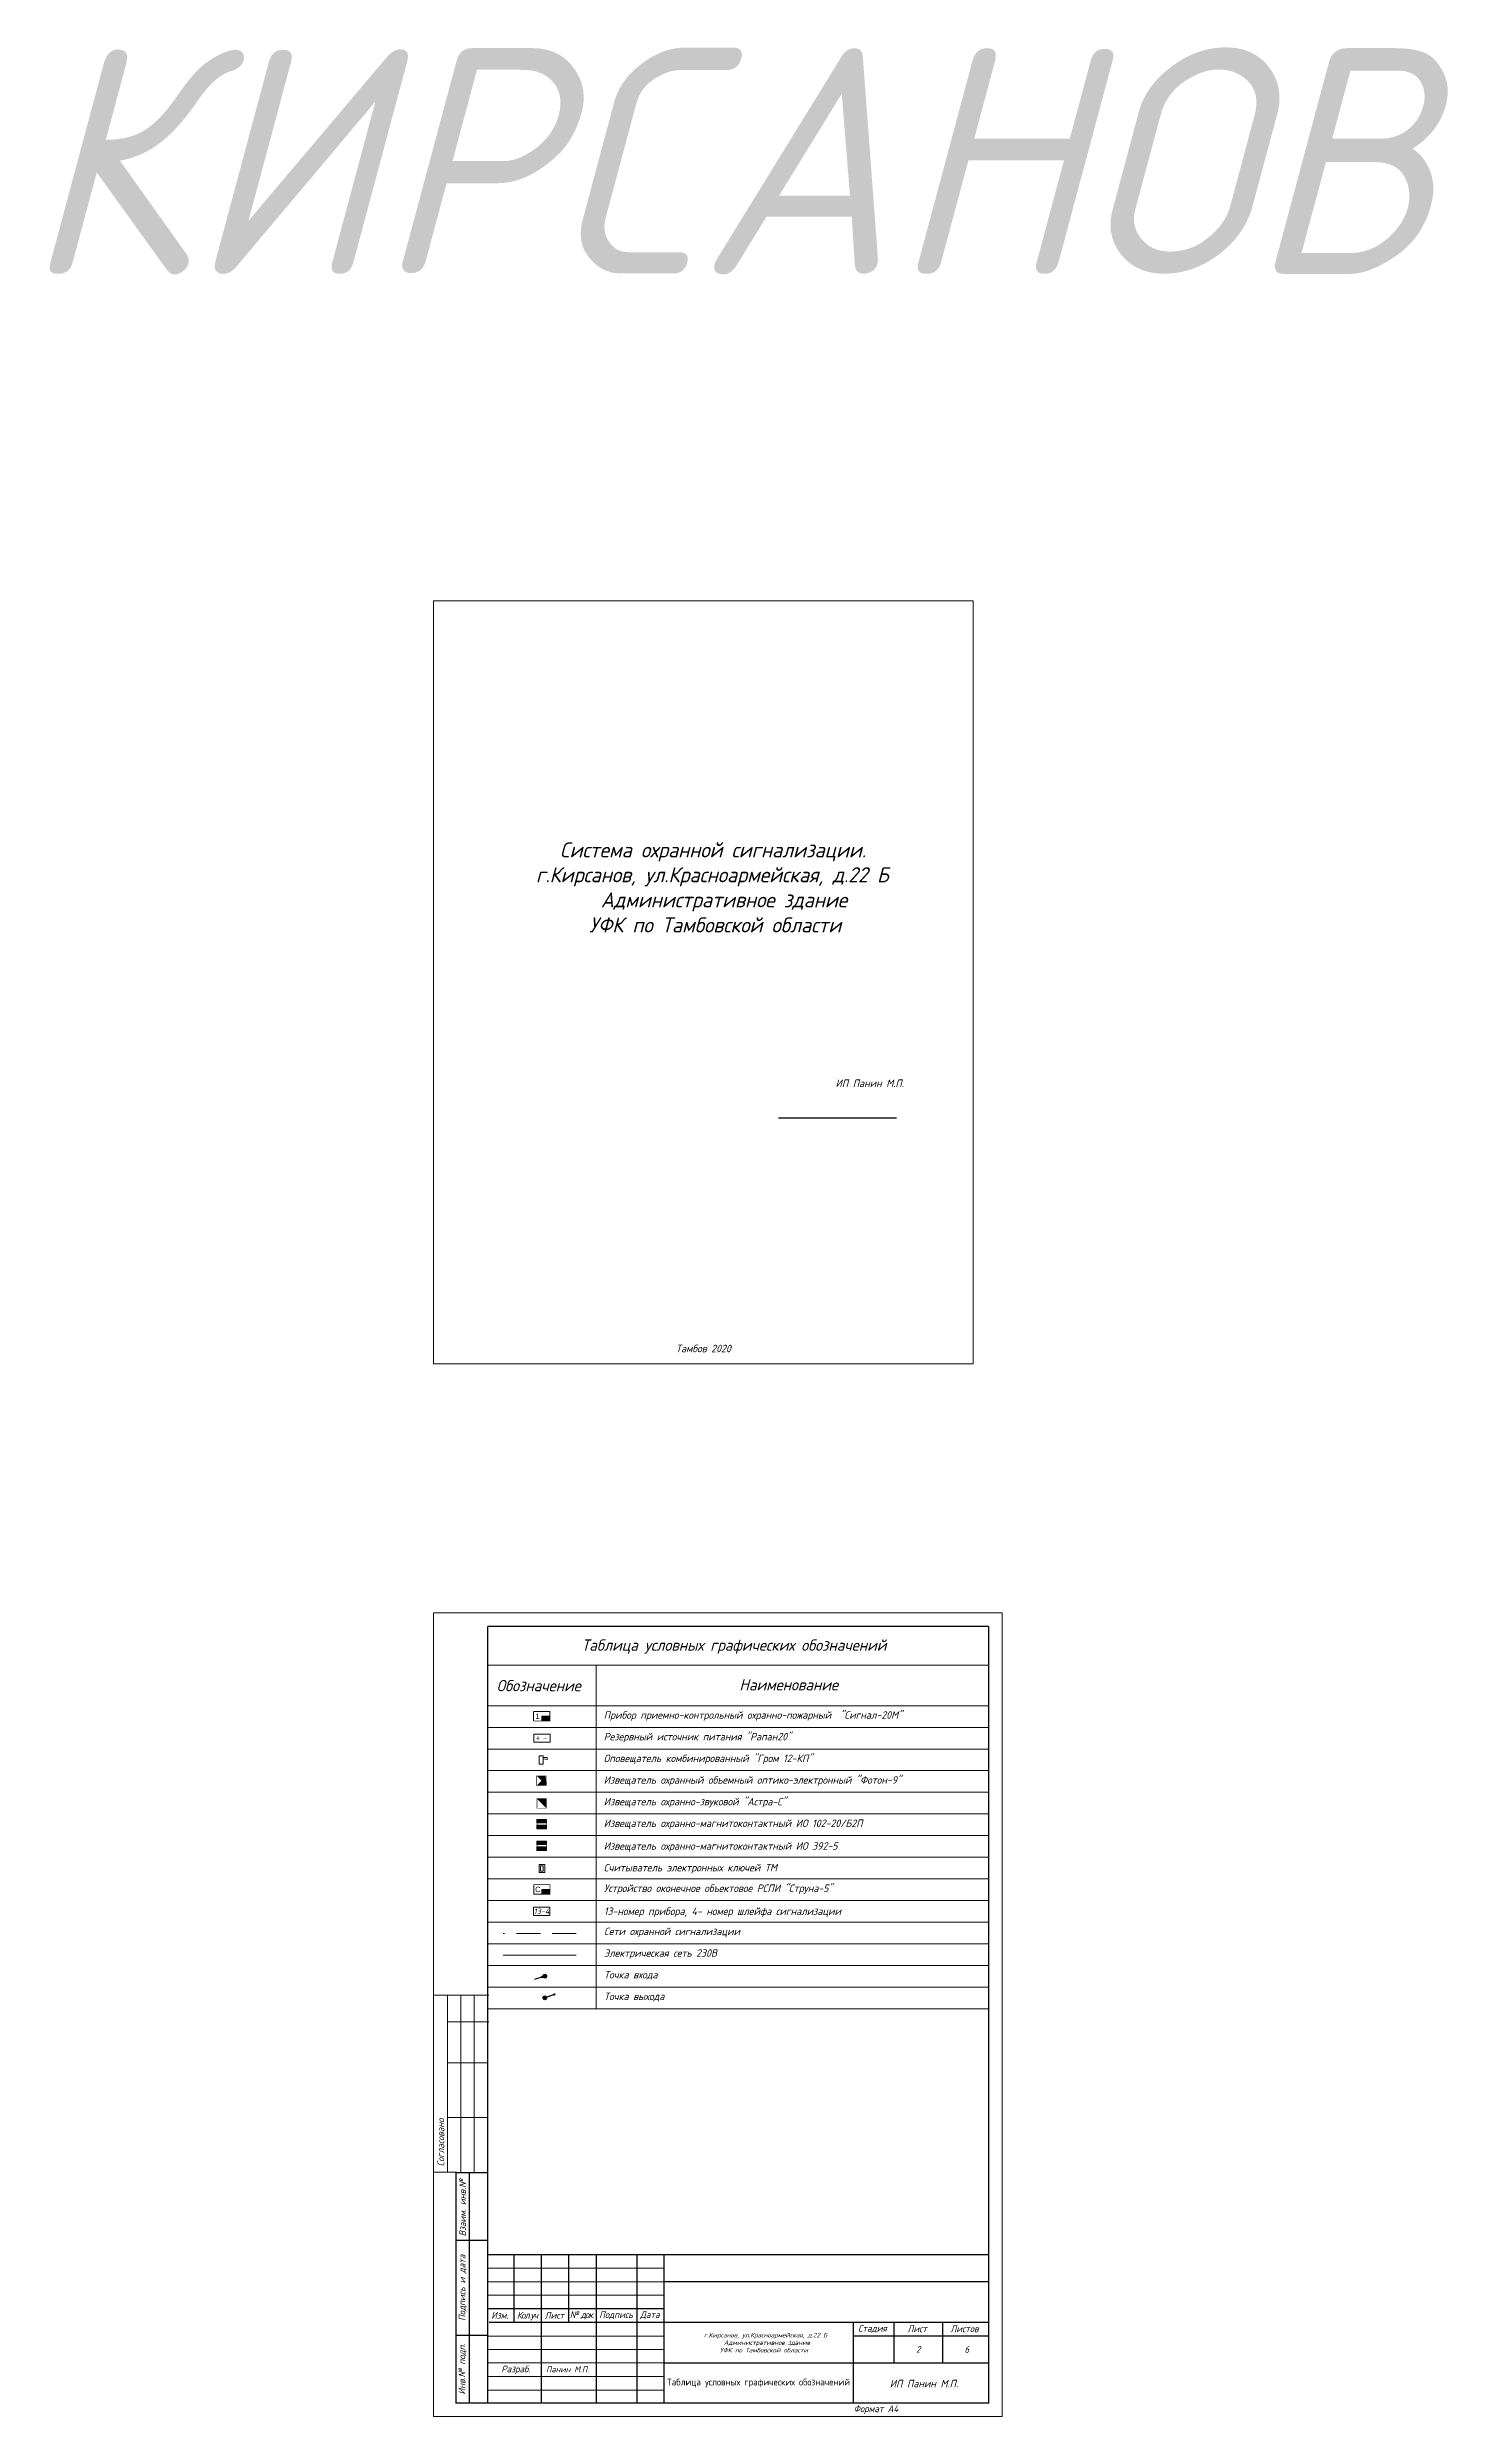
# Model space of a CAD drawing. Header units: inches. Extents: x -24 to 3888, y 393 to 1828.
# Drawn here: x 1074.3 to 1261.1, y 1510 to 1825.1 of the extents above; entities that cross this region are included whole.
import ezdxf

# ---------------------------------------------------------------- set-up
doc = ezdxf.new("R2010")
doc.units = ezdxf.units.IN
doc.header["$MEASUREMENT"] = 0
for name, pattern in [('Caddy_Solid', [0]), ('HIDDEN2', [4.7625, 3.175, -1.5875]), ('НЕВИДИМАЯ', [9.525, 6.35, -3.175])]:
    doc.linetypes.add(name, pattern=pattern)
doc.layers.get('0').transparency = 0.7
for name, color, linetype in [('BLK_12_THHN', 9, 'Continuous'), ('DESC', 7, 'Continuous'), ('LINK', 9, 'Continuous')]:
    doc.layers.add(name, color=color, linetype=linetype)
doc.styles.get("Standard").update_dxf_attribs({"font": 'GOST_Common Italic_0.ttf'})

msp = doc.modelspace()

# ---------------------------------------------------------------- texts
at = {"layer": 'DESC', "insert": (1070.9, 1824.98), "char_height": 30, "attachment_point": 1}
msp.add_mtext_dynamic_manual_height_columns('КИРСАНОВ', width=202.8632, gutter_width=1, heights=[0], dxfattribs=at)
at = {"layer": 'DESC', "color": 0, "lineweight": 15, "attachment_point": 1}
for s, width, heights, insert, char_height in [('Система охранной сигнализации.', 59.1919, [0], (1142.4, 1719.36), 2), ('\\pi4.75048;г.Кирсанов, ул.Красноармейская, д.22 Б\\P\\pi12.16336; Административное здание \\P\\pi11.84291;УФК по Тамбовской области', 59.1919, [0], (1134.47, 1716.05), 2), ('\\pi4.80835;ИП Панин М.П.', 17.9743, [1.74], (1174.25, 1687.82), 1), ('Тамбов 2020', 59.1919, [0], (1157.83, 1652.54), 1), ('Электрическая сеть 230В', 49.91, [0], (1148.27, 1572.13), 1), ('Точка входа', 49.91, [0], (1148.27, 1569.25), 1), ('Точка выхода', 49.91, [0], (1148.27, 1566.37), 1), ('\\pi22.1423;г.Кирсанов, ул.Красноармейская, д.22 Б\\P\\pi24.36617; Административное здание \\P\\pi24.27003;УФК по Тамбовской области', 59.1919, [0], (1139.42, 1521.11), 0.6), ('\\pi4.80835;ИП Панин М.П.', 17.9743, [1.74], (1181.46, 1514.86), 1)]:
    msp.add_mtext_dynamic_manual_height_columns(s, width=width, gutter_width=1, heights=heights, dxfattribs=dict(at, insert=insert, char_height=char_height))
at = {"layer": 'DESC', "color": 0, "attachment_point": 1}
for s, width, heights, insert, char_height in [('Таблица условных графических обозначений', 45.6025, [0.959], (1145.29, 1613.34), 1.5), ('Обозначение', 14.4, [0], (1133.99, 1607.95), 1.5), ('Наименование', 14.4, [0], (1166.27, 1608.07), 1.5), ('Прибор приемно-контрольный охранно-пожарный  "Сигнал-20М"', 49.91, [0], (1148.23, 1603.79), 1), ('Резервный источник питания "Рапан20"', 49.91, [0], (1148.23, 1600.91), 1), ('Оповещатель комбинированный "Гром 12-КП"', 49.91, [0], (1148.23, 1598.03), 1), ('Извещатель охранный объемный оптико-электронный "Фотон-9"', 49.91, [0], (1148.23, 1595.15), 1), ('Извещатель охранно-звуковой "Астра-С"', 49.91, [0], (1148.23, 1592.27), 1), ('Извещатель охранно-магнитоконтактный ИО 102-20/Б2П', 49.91, [0], (1148.23, 1589.39), 1), ('Извещатель охранно-магнитоконтактный ИО 392-5', 49.91, [0], (1148.23, 1586.37), 1), ('Считыватель электронных ключей ТМ', 49.91, [0], (1148.23, 1583.49), 1), ('Устройство оконечное объектовое РСПИ "Струна-5"', 49.91, [0], (1148.26, 1580.75), 1), ('13-номер прибора, 4- номер шлейфа сигнализации', 49.91, [0], (1148.26, 1577.69), 1), ('Сети охранной сигнализации', 49.91, [0], (1148.27, 1575.01), 1)]:
    msp.add_mtext_dynamic_manual_height_columns(s, width=width, gutter_width=1, heights=heights, dxfattribs=dict(at, insert=insert, char_height=char_height))
at = {"layer": 'DESC', "color": 0}
for s, insert, char_height, width, attachment_point in [('{\\fArial|b0|i0|c204|p34;1}', (1139.44, 1603.13), 0.72, 1.08, 5), ('{\\fArial|b0|i0|c204|p34;C}', (1139.47, 1580.09), 0.72, 1.08, 5), ('13-4', (1139.97, 1577.18), 0.72, 2.16, 5), ('Изм.', (1134.41, 1523.45), 0.9, 3.4805, 5), ('{\\T0.85;Кол.уч}', (1138.05, 1523.34), 0.9, 3.6119, 5), ('Лист', (1141.67, 1523.45), 0.9, 3.6273, 5), ('{\\T0.85;№ док.}', (1145.32, 1523.45), 0.9, 3.6803, 5), ('Подпись', (1149.86, 1523.45), 0.9, 5.4, 5), ('Дата', (1154.36, 1523.45), 0.9, 3.6, 5), ('Стадия', (1183.97, 1521.65), 0.9, 5.4, 5), ('Лист', (1189.91, 1521.65), 0.9, 6.48, 5), ('Листов', (1196.2, 1521.65), 0.9, 6.0943, 5), ('2', (1190.06, 1518.91), 0.9, 6.4543, 5), ('6', (1196.51, 1518.91), 0.9, 6.4543, 5), ('{\\fGOST Common|b0|i0|c204|p34;Таблица условных графических обозначений}', (1168.83, 1514.44), 0.9, 25.2, 5), ('Формат А4', (1181.46, 1510.89), 0.9, 9.0683, 4)]:
    msp.add_mtext(s, dxfattribs=dict(at, insert=insert, char_height=char_height, width=width, attachment_point=attachment_point))
at = {"layer": 'DESC', "color": 0, "char_height": 0.9, "rotation": 90}
for s, insert, width, attachment_point in [('Cогласовано', (1126.12, 1543.23), 10.814, 1), (' Взаим. инв.№', (1129.47, 1533.4), 16.5013, 4), ('Подпись и дата', (1129.47, 1527.1), 12.6, 5), ('Инв.№ подп.', (1129.44, 1516.3), 9, 5)]:
    msp.add_mtext(s, dxfattribs=dict(at, insert=insert, width=width, attachment_point=attachment_point))
at = {"layer": 'DESC', "color": 0, "lineweight": 15, "insert": (1136.54, 1516.19), "char_height": 0.9, "width": 7.0924, "attachment_point": 5}
msp.add_mtext('Разраб.', dxfattribs=at)
at = {"layer": 'DESC', "lineweight": 15, "insert": (1143.42, 1516.26), "char_height": 0.787, "width": 6.3, "attachment_point": 5}
msp.add_mtext('Панин М.П.', dxfattribs=at)

# ---------------------------------------------------------------- blocks, each defined once
blk = doc.blocks.new('Объем')
at = {"const_width": 0.2}
blk.add_lwpolyline([(0, 0), (0, 3), (3, 3), (3, 0)], close=True, dxfattribs=at)
for points in [[(0.21, 2.94), (0.21, 0.09)], [(0.41, 2.94), (0.41, 0.09)], [(0.61, 2.94), (0.61, 0.09)], [(0.8, 2.94), (0.8, 0.09)], [(1.01, 2.94), (1.01, 0.09)], [(1.21, 2.94), (1.21, 0.09)], [(1.39, 1.52), (2.81, 2.97)], [(1.39, 2.94), (1.39, 0.09)], [(1.39, 1.48), (2.82, 0.03)], [(1.56, 2.93), (1.56, 1.76)], [(1.56, 0.09), (1.56, 1.25)], [(1.74, 0.06), (1.74, 1.05)], [(1.76, 2.94), (1.76, 1.94)], [(1.94, 2.95), (1.94, 2.15)], [(1.94, 0.06), (1.94, 0.87)], [(2.13, 2.93), (2.13, 2.33)], [(2.13, 0.05), (2.13, 0.66)], [(2.3, 2.93), (2.3, 2.52)], [(2.31, 0.06), (2.31, 0.48)], [(2.49, 2.94), (2.49, 2.7)], [(2.49, 0.07), (2.49, 0.29)]]:
    blk.add_lwpolyline(points, dxfattribs=at)
blk = doc.blocks.new('Звуковой')
blk.add_lwpolyline([(0.1, 2.9, 0, 4, 0), (1.5, 1.51, 4, 4, 0)], format="xyseb")
at = {"const_width": 0.2}
blk.add_lwpolyline([(0, 0), (0, 3), (3, 3), (3, 0)], close=True, dxfattribs=at)

# ---------------------------------------------------------------- hatches: boundary and pattern name
at = {"layer": 'BLK_12_THHN'}
h = msp.add_hatch(color=0, dxfattribs=at)
h.dxf.hatch_style = 1
h.paths.add_polyline_path([(1140.15, 1568.48), (1139.98, 1568.42), (1140.01, 1568.34)])
h.paths.add_polyline_path([(1139.96, 1568.5), (1139.98, 1568.42), (1140.15, 1568.48)])
h = msp.add_hatch(color=0, dxfattribs=at)
h.dxf.hatch_style = 1
h.paths.add_polyline_path([(1140.64, 1568.55, 1), (1140.14, 1568.55, 1)])
h = msp.add_hatch(color=0, dxfattribs=at)
h.dxf.hatch_style = 1
h.paths.add_polyline_path([(1140.64, 1565.67, 1), (1140.14, 1565.67, 1)])
h = msp.add_hatch(color=0, dxfattribs=at)
h.dxf.hatch_style = 1
h.paths.add_polyline_path([(1141.79, 1566.15), (1141.61, 1566.09), (1141.64, 1566)])
h.paths.add_polyline_path([(1141.59, 1566.16), (1141.61, 1566.09), (1141.79, 1566.15)])
at = {"layer": 'DESC'}
for points in [[(1139.98, 1603.13), (1139.98, 1602.5), (1141.06, 1602.5), (1141.06, 1603.13)], [(1140.01, 1580.09), (1140.01, 1579.46), (1141.09, 1579.46), (1141.09, 1580.09)]]:
    msp.add_hatch(color=0, dxfattribs=at).paths.add_polyline_path(points)
at = {"layer": 'DESC', "lineweight": 15}
h = msp.add_hatch(color=0, dxfattribs=at)
h.dxf.hatch_style = 1
h.paths.add_polyline_path([(1139.34, 1588.62), (1139.34, 1588.15), (1140.6, 1588.15), (1140.6, 1588.62)])
h.paths.add_polyline_path([(1140.6, 1588.94), (1140.6, 1589.41), (1139.34, 1589.41), (1139.34, 1588.94)])
h = msp.add_hatch(color=0, dxfattribs=at)
h.dxf.hatch_style = 1
h.paths.add_polyline_path([(1139.34, 1585.74), (1139.34, 1585.27), (1140.6, 1585.27), (1140.6, 1585.74)])
h.paths.add_polyline_path([(1140.6, 1586.06), (1140.6, 1586.53), (1139.34, 1586.53), (1139.34, 1586.06)])

# ---------------------------------------------------------------- linework, layer by layer
at = {"layer": 'BLK_12_THHN', "color": 0}
for p, q in [((1140.15, 1568.48), (1139.04, 1568.1)), ((1140.15, 1568.48), (1139.96, 1568.5)), ((1140.01, 1568.34), (1139.96, 1568.5)), ((1140.15, 1568.48), (1140.01, 1568.34)), ((1141.79, 1566.15), (1140.67, 1565.77)), ((1141.79, 1566.15), (1141.59, 1566.16)), ((1141.64, 1566), (1141.59, 1566.16))]:
    msp.add_line(p, q, dxfattribs=at)
for centre in [(1140.39, 1568.55), (1140.39, 1565.67)]:
    msp.add_circle(centre, 0.249, dxfattribs=at)
at = {"layer": 'DESC', "linetype": 'Caddy_Solid', "lineweight": 15}
for p, q in [((1125.61, 1751.48), (1125.61, 1650)), ((1197.36, 1751.48), (1125.61, 1751.48)), ((1197.36, 1650), (1197.36, 1751.48)), ((1125.61, 1650), (1197.36, 1650))]:
    msp.add_line(p, q, dxfattribs=at)
at = {"layer": 'DESC', "color": 0, "lineweight": 15}
for p, q in [((1125.61, 1509.97), (1125.61, 1616.89)), ((1125.61, 1616.89), (1201.21, 1616.89)), ((1201.21, 1616.89), (1201.21, 1509.97)), ((1132.83, 1609.93), (1199.43, 1609.93)), ((1147.23, 1609.93), (1147.23, 1564.21)), ((1199.43, 1609.93), (1199.43, 1587.25)), ((1147.23, 1604.53), (1199.43, 1604.53)), ((1132.83, 1601.65), (1199.43, 1601.65)), ((1199.43, 1603.75), (1199.43, 1603.27)), ((1132.83, 1598.77), (1199.43, 1598.77)), ((1132.83, 1595.89), (1199.43, 1595.89)), ((1132.83, 1593.01), (1199.43, 1593.01)), ((1147.23, 1590.13), (1199.43, 1590.13)), ((1132.83, 1587.25), (1199.43, 1587.25)), ((1199.43, 1587.25), (1199.43, 1544.05)), ((1132.83, 1584.37), (1199.43, 1584.37)), ((1132.83, 1581.49), (1199.43, 1581.49)), ((1132.83, 1578.61), (1199.43, 1578.61)), ((1132.83, 1575.73), (1199.43, 1575.73)), ((1132.83, 1572.85), (1199.43, 1572.85)), ((1132.83, 1569.97), (1199.43, 1569.97)), ((1132.83, 1567.09), (1199.43, 1567.09)), ((1125.68, 1566.02), (1132.94, 1566.02)), ((1127.46, 1566.02), (1127.46, 1542.52)), ((1129.24, 1566.02), (1129.24, 1542.52)), ((1131.01, 1566.02), (1131.01, 1542.52)), ((1132.83, 1564.21), (1199.43, 1564.21)), ((1127.46, 1562.48), (1132.94, 1562.48)), ((1127.46, 1557.01), (1132.81, 1557.01)), ((1127.46, 1549.76), (1132.81, 1549.76)), ((1128.64, 1542.47), (1125.69, 1542.47)), ((1132.83, 1529.71), (1156.23, 1529.71)), ((1132.83, 1527.91), (1156.23, 1527.91)), ((1132.83, 1518.91), (1156.23, 1518.91)), ((1132.83, 1517.11), (1156.23, 1517.11)), ((1132.81, 1513.51), (1156.23, 1513.51)), ((1132.83, 1515.31), (1156.23, 1515.31)), ((1201.21, 1509.97), (1125.61, 1509.97))]:
    msp.add_line(p, q, dxfattribs=at)
at = {"layer": 'DESC', "color": 0, "linetype": 'HIDDEN2', "lineweight": 15}
msp.add_line((1144.57, 1574.22), (1134.87, 1574.22), dxfattribs=at)
at = {"layer": 'DESC', "color": 0, "linetype": 'ByBlock', "lineweight": 15}
msp.add_line((1144.57, 1571.34), (1134.87, 1571.34), dxfattribs=at)
at = {"layer": 'DESC', "color": 0, "linetype": 'Continuous', "lineweight": 15}
for p, q in [((1132.9, 1526.11), (1156.26, 1526.11)), ((1132.9, 1520.67), (1156.16, 1520.67))]:
    msp.add_line(p, q, dxfattribs=at)
at = {"layer": 'DESC', "color": 0, "lineweight": 15}
msp.add_lwpolyline([(1199.41, 1615.09, 0.18, 0.18, 0), (1199.41, 1511.77, 0.18, 0.18, 0), (1128.57, 1511.77, 0.18, 0.18, 0), (1128.57, 1542.45, 0, 0, 0)], format="xyseb", dxfattribs=at)
for points, const_width in [([(1132.81, 1511.77), (1132.81, 1615.09)], 0.18), ([(1132.81, 1615.09), (1199.41, 1615.09)], 0.18), ([(1138.9, 1603.76), (1138.9, 1602.5)], 0.108), ([(1138.9, 1603.76), (1141.06, 1603.76), (1141.06, 1602.5), (1138.9, 1602.5)], 0.108), ([(1139.34, 1589.41), (1140.6, 1589.41), (1140.6, 1588.15), (1139.34, 1588.15), (1139.34, 1589.41)], 0.084), ([(1139.34, 1586.53), (1140.6, 1586.53), (1140.6, 1585.27), (1139.34, 1585.27), (1139.34, 1586.53)], 0.084), ([(1138.93, 1580.72), (1138.93, 1579.46)], 0.108), ([(1138.93, 1580.72), (1141.09, 1580.72), (1141.09, 1579.46), (1138.93, 1579.46)], 0.108), ([(1128.49, 1542.4), (1132.89, 1542.4)], 0.18), ([(1130.37, 1511.8), (1130.37, 1542.45)], 0.18), ([(1128.57, 1533.4), (1132.89, 1533.4)], 0.18), ([(1132.83, 1531.51), (1199.41, 1531.51)], 0.18), ([(1139.93, 1531.51), (1139.93, 1511.71)], 0.18), ([(1147.23, 1531.51), (1147.23, 1511.71)], 0.18), ([(1152.66, 1531.46), (1152.66, 1511.77)], 0.18), ([(1156.23, 1531.51), (1156.23, 1511.71)], 0.18), ([(1156.24, 1527.94), (1199.41, 1527.94)], 0.18), ([(1132.83, 1524.31), (1156.23, 1524.31)], 0.18), ([(1181.43, 1522.48), (1181.43, 1511.77)], 0.18), ([(1186.83, 1522.48), (1186.83, 1517.11)], 0.18), ([(1128.57, 1520.8), (1132.89, 1520.8)], 0.18), ([(1156.23, 1520.71), (1156.23, 1520.71)], 0.072), ([(1181.43, 1520.71), (1199.41, 1520.71)], 0.18), ([(1156.23, 1517.11), (1199.41, 1517.11)], 0.18)]:
    msp.add_lwpolyline(points, dxfattribs=dict(at, const_width=const_width))
for points in [[(1147.23, 1604.53), (1132.81, 1604.53)], [(1141.06, 1603.13), (1139.98, 1603.13)], [(1139.98, 1603.13), (1139.98, 1602.5)], [(1139.98, 1602.5), (1139.98, 1602.5)], [(1139.65, 1597.85), (1139.65, 1596.77), (1140.19, 1596.77), (1140.19, 1597.85), (1139.65, 1597.85)], [(1140.19, 1597.64), (1140.73, 1597.64)], [(1140.19, 1597.64), (1140.19, 1597.46), (1140.73, 1597.37)], [(1140.73, 1597.64), (1140.73, 1597.37)], [(1147.23, 1590.13), (1132.81, 1590.13)], [(1139.66, 1583.42), (1140.38, 1583.42), (1140.38, 1582.34), (1139.66, 1582.34), (1139.66, 1583.42)], [(1139.84, 1583.24), (1140.2, 1583.24), (1140.2, 1582.52), (1139.84, 1582.52), (1139.84, 1583.24)], [(1141.09, 1580.09), (1140.01, 1580.09)], [(1140.01, 1580.09), (1140.01, 1579.46)], [(1140.01, 1579.46), (1140.01, 1579.46)], [(1138.89, 1577.72), (1141.05, 1577.72), (1141.05, 1576.64), (1138.89, 1576.64), (1138.89, 1577.72)]]:
    msp.add_lwpolyline(points, dxfattribs=at)
for points in [[(1138.94, 1599.66), (1141.1, 1599.66), (1141.1, 1600.74), (1138.94, 1600.74)], [(1139.34, 1589.41), (1140.6, 1589.41), (1140.6, 1588.94), (1139.34, 1588.94)], [(1140.6, 1588.15), (1139.34, 1588.15), (1139.34, 1588.62), (1140.6, 1588.62)], [(1139.34, 1586.53), (1140.6, 1586.53), (1140.6, 1586.06), (1139.34, 1586.06)], [(1140.6, 1585.27), (1139.34, 1585.27), (1139.34, 1585.74), (1140.6, 1585.74)]]:
    msp.add_lwpolyline(points, close=True, dxfattribs=at)
at = {"layer": 'DESC', "color": 0, "linetype": 'НЕВИДИМАЯ', "lineweight": 15, "const_width": 0.072}
for points in [[(1139.24, 1600.21), (1139.73, 1600.21)], [(1139.48, 1600.47), (1139.48, 1599.98)], [(1140.22, 1600.21), (1140.71, 1600.21)]]:
    msp.add_lwpolyline(points, dxfattribs=at)
at = {"layer": 'DESC', "color": 0, "linetype": 'Continuous', "lineweight": 15, "const_width": 0.18}
for points in [[(1136.31, 1522.61), (1136.31, 1531.51)], [(1143.55, 1522.5), (1143.55, 1531.51)], [(1132.96, 1522.5), (1199.41, 1522.5)], [(1193.29, 1522.5), (1193.29, 1517.11)]]:
    msp.add_lwpolyline(points, dxfattribs=at)
at = {"layer": 'LINK', "color": 0}
msp.add_line((1171.49, 1682.71), (1187.17, 1682.71), dxfattribs=at)

# ---------------------------------------------------------------- block references
at = {"layer": 'DESC', "color": 0}
for name, p, xscale, yscale, zscale, rotation in [('Объем', (1140.58, 1593.93), -0.4199760000000507, 0.4199760000000061, 0.4199760000000001, 0.05815664228504325), ('Звуковой', (1139.34, 1592.16), 0.4199975999999516, 0.4199975999999516, 0.4199975999999516, 270)]:
    msp.add_blockref(name, p, dxfattribs=dict(at, xscale=xscale, yscale=yscale, zscale=zscale, rotation=rotation))

msp.set_redraw_order([(e.dxf.handle, doc.entitydb.next_handle()) for e in msp.query("TEXT MTEXT ATTDEF DIMENSION ARC_DIMENSION")])  # texts and dimensions are drawn at this point

doc.saveas('drawing.dxf')
